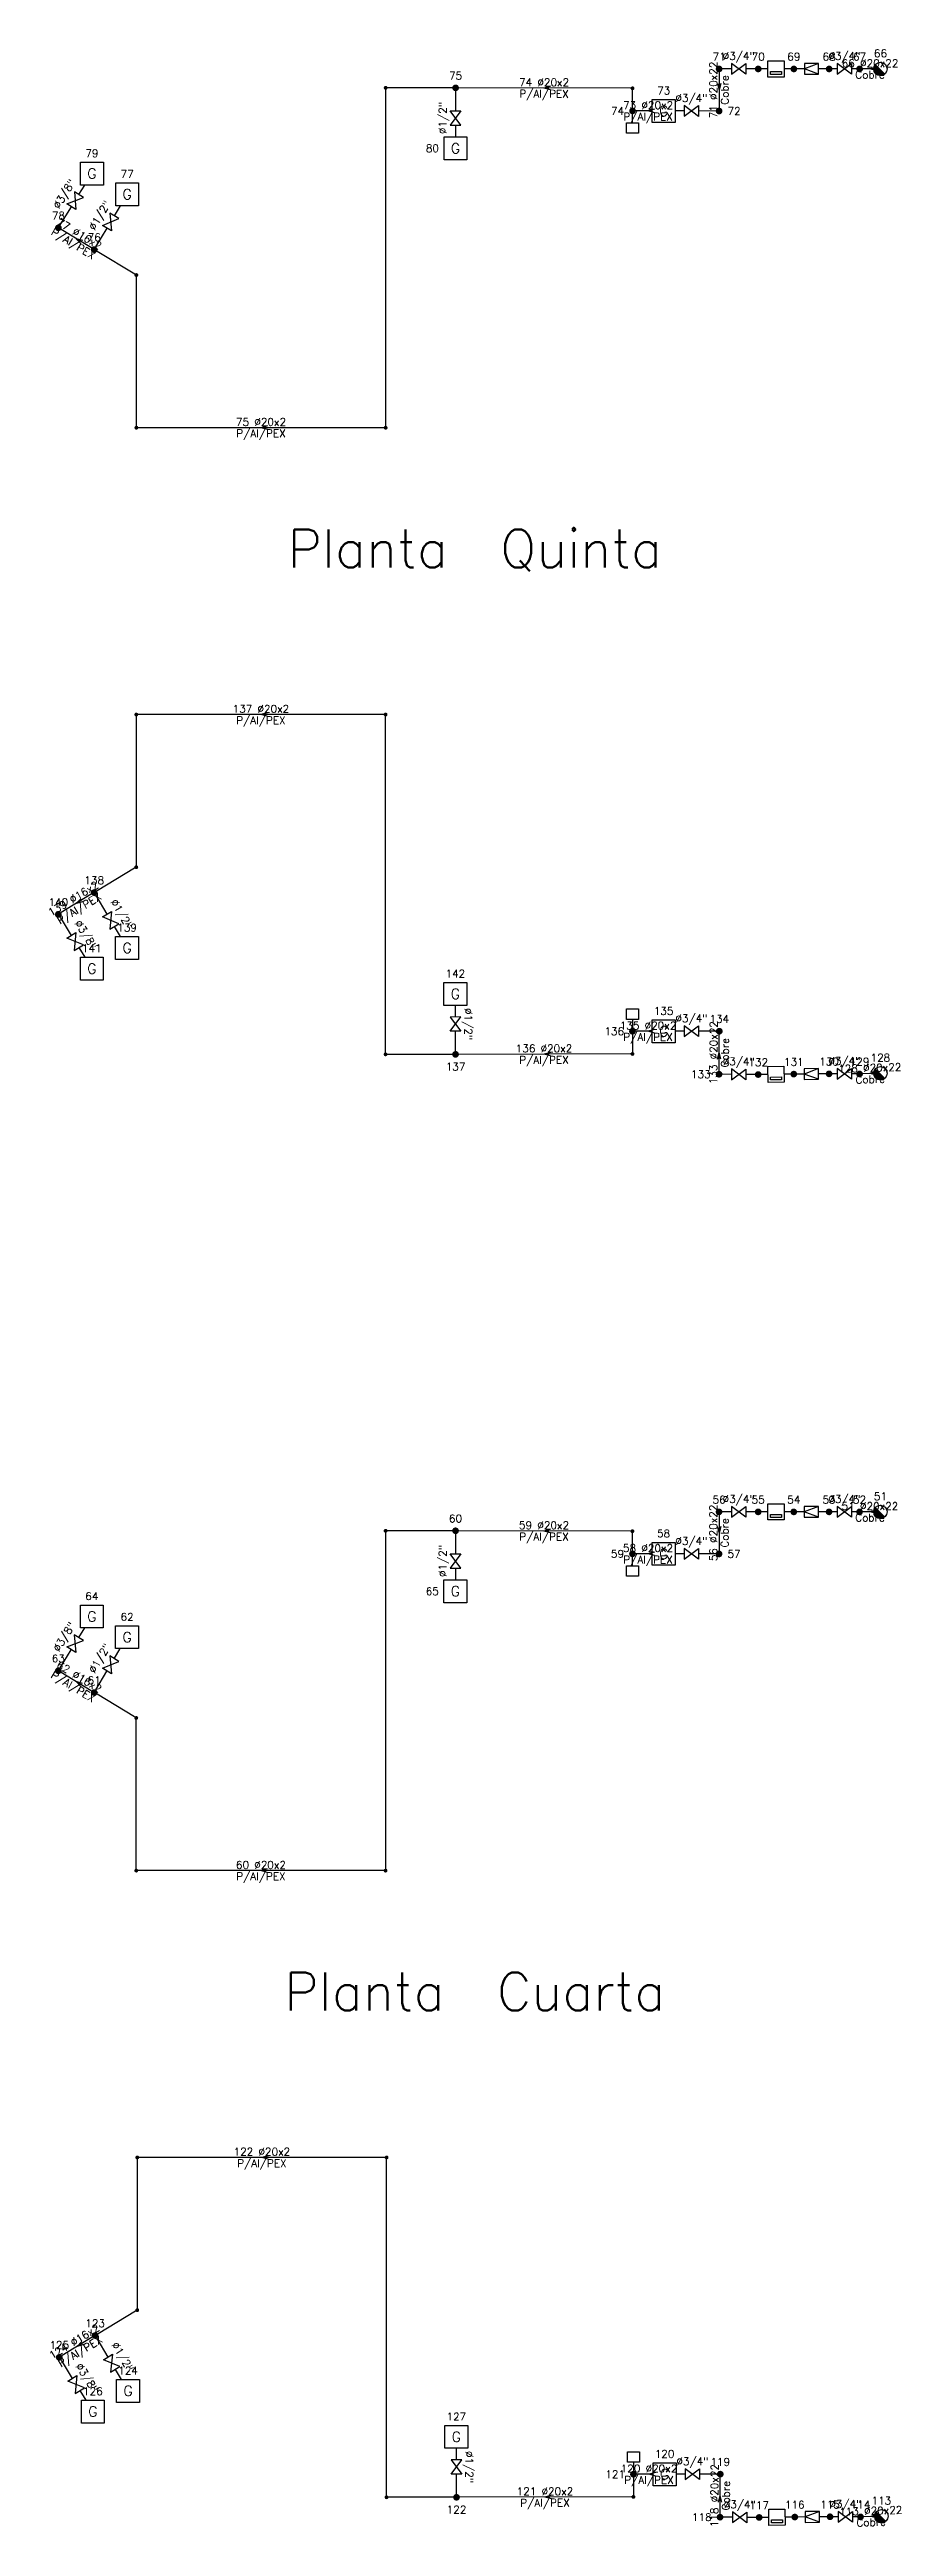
# Model space of a CAD drawing. Extents: x 13.1 to 35, y -9.6 to 85.5.
# Drawn here: x 19.77 to 26.46, y 42.29 to 61.76 of the extents above; entities that cross this region are included whole.
import ezdxf
from ezdxf.enums import TextEntityAlignment as Align

# ---------------------------------------------------------------- set-up
doc = ezdxf.new("R2010")
doc.units = 0
doc.header["$LTSCALE"] = 0.5
doc.layers.get('0').update_dxf_attribs({"linetype": 'CONTINUOUS'})
for name, color, linetype in [('TEXTO_NUDOS', 7, 'CONTINUOUS'), ('TEXTO_RAMAS', 7, 'CONTINUOUS'), ('UNIFILAR', 7, 'CONTINUOUS')]:
    doc.layers.add(name, color=color, linetype=linetype)
doc.styles.add('ROMANS', font='Romans', dxfattribs={"height": 2.5})

msp = doc.modelspace()

# ---------------------------------------------------------------- texts
at = {"color": 7, "linetype": 'CONTINUOUS', "style": 'ROMANS'}
for s, p in [('Planta  Quinta', (23.111181, 57.683405)), ('Planta  Cuarta', (23.111181, 46.340753))]:
    msp.add_text(s, height=0.3, dxfattribs=at).set_placement(p, align=Align.CENTER)
at = {"layer": 'TEXTO_NUDOS', "color": 30, "linetype": 'CONTINUOUS', "style": 'ROMANS'}
for s, p in [('71', (25.031247, 61.669655)), ('70', (25.338794, 61.669655)), ('69', (25.618763, 61.669655)), ('68', (25.896206, 61.669655)), ('67', (26.135779, 61.669655)), ('66', (26.299771, 61.695905)), ('75', (22.959771, 61.520926)), ('73', (24.595532, 61.403405)), ('79', (20.100616, 60.91085)), ('77', (20.377571, 60.74831)), ('78', (19.83679, 60.420651)), ('76', (20.11881, 60.249289)), ('138', (20.118236, 55.195021)), ('140', (19.836217, 55.023659)), ('141', (20.100042, 54.66096)), ('139', (20.376998, 54.8235)), ('142', (22.957823, 54.462268)), ('135', (24.594959, 54.168405)), ('134', (25.032873, 54.105333)), ('132', (25.338396, 53.764724)), ('131', (25.618269, 53.76802)), ('130', (25.895674, 53.7702)), ('129', (26.13529, 53.76941)), ('128', (26.299198, 53.800905)), ('60', (22.959198, 50.178274)), ('56', (25.030714, 50.327003)), ('55', (25.338308, 50.327003)), ('54', (25.618216, 50.327003)), ('53', (25.895615, 50.327003)), ('52', (26.135206, 50.327003)), ('51', (26.299198, 50.353253)), ('58', (24.594959, 50.060753)), ('64', (20.100042, 49.568198)), ('62', (20.376998, 49.405658)), ('63', (19.836217, 49.077999)), ('61', (20.118236, 48.906637)), ('123', (20.125915, 43.852369)), ('125', (19.843895, 43.681007)), ('124', (20.384676, 43.480848)), ('126', (20.10772, 43.318308)), ('127', (22.965501, 43.119616)), ('120', (24.602637, 42.825753)), ('119', (25.040551, 42.762681)), ('117', (25.346075, 42.422072)), ('116', (25.625948, 42.425368)), ('115', (25.903352, 42.427548)), ('114', (26.142968, 42.426758)), ('113', (26.306876, 42.458253))]:
    msp.add_text(s, height=0.06, dxfattribs=at).set_placement(p, align=Align.CENTER)
for s, p in [('74', (24.284331, 61.273405)), ('80', (22.828396, 60.979541)), ('136', (24.283757, 54.038405)), ('133', (24.964518, 53.700798)), ('59', (24.283757, 49.930753)), ('65', (22.827823, 49.636889)), ('121', (24.291435, 42.695753)), ('118', (24.972196, 42.358146))]:
    msp.add_text(s, height=0.06, dxfattribs=at).set_placement(p, align=Align.MIDDLE_RIGHT)
for s, p in [('72', (25.097497, 61.272719)), ('57', (25.096964, 49.930068))]:
    msp.add_text(s, height=0.06, dxfattribs=at).set_placement(p, align=Align.MIDDLE_LEFT)
for s, p in [('137', (22.959198, 53.790883)), ('122', (22.966876, 42.448231))]:
    msp.add_text(s, height=0.06, dxfattribs=at).set_placement(p, align=Align.TOP_CENTER)
at = {"layer": 'TEXTO_RAMAS', "color": 30, "linetype": 'CONTINUOUS', "style": 'ROMANS'}
for s, p in [('Ø3/4"', (25.185021, 61.674655)), ('Ø3/4"', (26.015993, 61.674655)), ('66 Ø20x22', (26.217775, 61.618405)), ('73 Ø20x2', (24.473031, 61.288405)), ('75 Ø20x2', (21.429771, 58.798405)), ('137 Ø20x2', (21.429198, 56.543405)), ('135 Ø20x2', (24.472458, 54.053405)), ('Ø3/4"', (25.184511, 50.332003)), ('Ø3/4"', (26.01541, 50.332003)), ('51 Ø20x22', (26.217202, 50.275753)), ('58 Ø20x2', (24.472458, 49.945753)), ('60 Ø20x2', (21.429198, 47.455753)), ('122 Ø20x2', (21.436876, 45.200753)), ('120 Ø20x2', (24.480136, 42.710753))]:
    msp.add_text(s, height=0.06, dxfattribs=at).set_placement(p, align=Align.CENTER)
for s, rotation, p in [('74 Ø20x2', 359.862541, (23.655195, 61.468008)), ('71 Ø20x22', 90, (25.016247, 61.438062)), ('Ø1/2"', 89.834212, (22.887834, 61.217315)), ('Ø3/4"', 359.909882, (24.813502, 61.344312)), ('Ø3/8"', 58.256744, (19.908111, 60.605111)), ('Ø1/2"', 59.269241, (20.186946, 60.437083)), ('77 Ø16x2', 328.716093, (19.985589, 60.281539)), ('139 Ø16x2', 31.283907, (19.969437, 55.055909)), ('Ø1/2"', 300.730759, (20.308862, 54.947544)), ('Ø3/8"', 301.743256, (20.028721, 54.78167)), ('Ø1/2"', 270.165788, (23.02976, 54.094907)), ('Ø3/4"', 0.088708, (24.813806, 54.109994)), ('136 Ø20x2', 0.137459, (23.65455, 53.873801)), ('133 Ø20x22', 89.643509, (25.016821, 53.870033)), ('Ø3/4"', 359.567205, (25.18512, 53.770884)), ('Ø3/4"', 359.811089, (26.015717, 53.774804)), ('128 Ø20x22', 1.832804, (26.216764, 53.720775)), ('56 Ø20x22', 90, (25.015714, 50.09541)), ('59 Ø20x2', 359.862541, (23.654622, 50.125356)), ('Ø3/4"', 359.909977, (24.812949, 50.00166)), ('Ø1/2"', 89.834212, (22.887261, 49.874663)), ('Ø3/8"', 58.256744, (19.907537, 49.262459)), ('62 Ø16x2', 328.716093, (19.985016, 48.938887)), ('Ø1/2"', 59.269241, (20.186372, 49.094431)), ('124 Ø16x2', 31.283907, (19.977116, 43.713257)), ('Ø1/2"', 300.730759, (20.31654, 43.604892)), ('Ø3/8"', 301.743256, (20.0364, 43.439018)), ('Ø1/2"', 270.165788, (23.037438, 42.752255)), ('Ø3/4"', 0.088708, (24.821484, 42.767342)), ('118 Ø20x22', 89.643509, (25.024499, 42.527382)), ('121 Ø20x2', 0.137459, (23.662228, 42.53115)), ('Ø3/4"', 359.567205, (25.192799, 42.428232)), ('Ø3/4"', 359.811089, (26.023395, 42.432152)), ('113 Ø20x22', 1.832804, (26.224442, 42.378123))]:
    msp.add_text(s, height=0.06, rotation=rotation, dxfattribs=at).set_placement(p, align=Align.CENTER)
for s, rotation, p in [('Cobre', 90, (25.046247, 61.438062)), ('P/Al/PEX', 359.862541, (23.655123, 61.438008)), ('P/Al/PEX', 328.716093, (19.970011, 60.255901)), ('P/Al/PEX', 31.283907, (19.985016, 55.030271)), ('Cobre', 89.643509, (25.04682, 53.869847)), ('P/Al/PEX', 0.137459, (23.654622, 53.843802)), ('Cobre', 1.832804, (26.217723, 53.69079)), ('P/Al/PEX', 359.862541, (23.65455, 50.095356)), ('Cobre', 90, (25.045714, 50.09541)), ('P/Al/PEX', 328.716093, (19.969437, 48.913249)), ('P/Al/PEX', 31.283907, (19.992694, 43.687619)), ('P/Al/PEX', 0.137459, (23.6623, 42.50115)), ('Cobre', 89.643509, (25.054498, 42.527195)), ('Cobre', 1.832804, (26.225402, 42.348138))]:
    msp.add_text(s, height=0.06, rotation=rotation, dxfattribs=at).set_placement(p, align=Align.TOP_CENTER)
for s, p in [('Cobre', (26.217775, 61.588405)), ('P/Al/PEX', (24.473031, 61.258405)), ('P/Al/PEX', (21.429771, 58.768405)), ('P/Al/PEX', (21.429198, 56.513405)), ('P/Al/PEX', (24.472458, 54.023405)), ('Cobre', (26.217202, 50.245753)), ('P/Al/PEX', (24.472458, 49.915753)), ('P/Al/PEX', (21.429198, 47.425753)), ('P/Al/PEX', (21.436876, 45.170753)), ('P/Al/PEX', (24.480136, 42.680753))]:
    msp.add_text(s, height=0.06, dxfattribs=at).set_placement(p, align=Align.TOP_CENTER)

# ---------------------------------------------------------------- blocks, each defined once
blk = doc.blocks.new('CONEXION_PLANTAS_GAS')
at = {"color": 0, "linetype": 'CONTINUOUS'}
blk.add_circle((-0.004736, -0.005671), 1.5, dxfattribs=at)
for points in [[(-1.499779, 0.11617), (-1.504474, -0.033694), (0.363297, -1.459821), (0.216286, -1.489298)], [(-1.480147, 0.264817), (-1.499779, 0.11617), (0.506632, -1.415814), (0.363297, -1.459821)], [(-1.445772, 0.410761), (-1.480147, 0.264817), (0.644856, -1.357718), (0.506632, -1.415814)], [(-1.396999, 0.552544), (-1.445772, 0.410761), (0.77659, -1.286112), (0.644856, -1.357718)], [(-1.334315, 0.688749), (-1.396999, 0.552544), (0.900518, -1.201713), (0.77659, -1.286112)], [(-1.258346, 0.818016), (-1.334315, 0.688749), (1.0154, -1.105363), (0.900518, -1.201713)], [(-1.169852, 0.939054), (-1.258346, 0.818016), (1.047775, -1.074419), (1.0154, -1.105363)], [(-1.069716, 1.050651), (-1.169852, 0.939054), (-0.004736, -0.005671), (1.047775, -1.074419)], [(-1.504474, -0.033694), (-1.494184, -0.183278), (0.216286, -1.489298), (0.067066, -1.503952)], [(-1.494184, -0.183278), (-1.469012, -0.331087), (0.067066, -1.503952), (-0.082871, -1.503635)], [(-1.469012, -0.331087), (-1.429209, -0.475645), (-0.082871, -1.503635), (-0.232027, -1.488351)], [(-1.429209, -0.475645), (-1.375174, -0.615507), (-0.232027, -1.488351), (-0.378913, -1.458252)], [(-1.375174, -0.615507), (-1.307445, -0.749276), (-0.378913, -1.458252), (-0.52206, -1.41364)], [(-1.307445, -0.749276), (-1.226701, -0.875615), (-0.52206, -1.41364), (-0.660037, -1.35496)], [(-1.226701, -0.875615), (-1.133746, -0.993262), (-0.660037, -1.35496), (-0.791468, -1.282798)], [(-1.133746, -0.993262), (-1.029511, -1.101041), (-0.791468, -1.282798), (-0.915037, -1.197876)]]:
    blk.add_solid(points, dxfattribs=at)
blk = doc.blocks.new('NUDO_DERIVACION_GAS')
at = {"color": 0, "linetype": 'CONTINUOUS'}
for points in [[(-0.742494, 0.10584), (-0.749351, 0.031185), (-0.748721, -0.043781), (-0.749351, 0.031185)], [(-0.728219, 0.179437), (-0.742494, 0.10584), (-0.74061, -0.118309), (-0.748721, -0.043781)], [(-0.706667, 0.251241), (-0.728219, 0.179437), (-0.725099, -0.191656), (-0.74061, -0.118309)], [(-0.678054, 0.320535), (-0.706667, 0.251241), (-0.702343, -0.263087), (-0.725099, -0.191656)], [(-0.642667, 0.386626), (-0.678054, 0.320535), (-0.672569, -0.33189), (-0.702343, -0.263087)], [(-0.600858, 0.448854), (-0.642667, 0.386626), (-0.636075, -0.397377), (-0.672569, -0.33189)], [(-0.553045, 0.506597), (-0.600858, 0.448854), (-0.593226, -0.458893), (-0.636075, -0.397377)], [(-0.499707, 0.559279), (-0.553045, 0.506597), (-0.544449, -0.515825), (-0.593226, -0.458893)], [(-0.441376, 0.606372), (-0.499707, 0.559279), (-0.490233, -0.567602), (-0.544449, -0.515825)], [(-0.378635, 0.647407), (-0.441376, 0.606372), (-0.431118, -0.613708), (-0.490233, -0.567602)], [(-0.31211, 0.681973), (-0.378635, 0.647407), (-0.367696, -0.653682), (-0.431118, -0.613708)], [(-0.242467, 0.709725), (-0.31211, 0.681973), (-0.300599, -0.687124), (-0.367696, -0.653682)], [(-0.170402, 0.730386), (-0.242467, 0.709725), (-0.2305, -0.713702), (-0.300599, -0.687124)], [(-0.096633, 0.743749), (-0.170402, 0.730386), (-0.158097, -0.733148), (-0.2305, -0.713702)], [(-0.0219, 0.74968), (-0.096633, 0.743749), (-0.084114, -0.745268), (-0.158097, -0.733148)], [(0.053053, 0.748121), (-0.0219, 0.74968), (-0.009291, -0.749942), (-0.084114, -0.745268)], [(0.127475, 0.739087), (0.053053, 0.748121), (0.065624, -0.747123), (-0.009291, -0.749942)], [(0.200624, 0.722669), (0.127475, 0.739087), (0.139884, -0.736839), (0.065624, -0.747123)], [(0.271768, 0.699029), (0.200624, 0.722669), (0.212747, -0.719193), (0.139884, -0.736839)], [(0.340197, 0.668406), (0.271768, 0.699029), (0.283483, -0.694361), (0.212747, -0.719193)], [(0.405227, 0.631103), (0.340197, 0.668406), (0.351388, -0.662591), (0.283483, -0.694361)], [(0.466207, 0.587495), (0.405227, 0.631103), (0.415781, -0.624201), (0.351388, -0.662591)], [(0.52253, 0.538017), (0.466207, 0.587495), (0.47602, -0.579573), (0.415781, -0.624201)], [(0.573632, 0.483163), (0.52253, 0.538017), (0.531502, -0.529155), (0.47602, -0.579573)], [(0.619002, 0.423482), (0.573632, 0.483163), (0.581674, -0.47345), (0.531502, -0.529155)], [(0.658187, 0.359569), (0.619002, 0.423482), (0.626035, -0.413014), (0.581674, -0.47345)], [(0.690796, 0.292064), (0.658187, 0.359569), (0.66414, -0.348452), (0.626035, -0.413014)], [(0.716502, 0.22164), (0.690796, 0.292064), (0.695609, -0.280407), (0.66414, -0.348452)], [(0.73505, 0.149002), (0.716502, 0.22164), (0.720128, -0.209562), (0.695609, -0.280407)], [(0.746253, 0.074875), (0.73505, 0.149002), (0.737451, -0.136622), (0.720128, -0.209562)], [(0.75, 0), (0.746253, 0.074875), (0.747407, -0.062317), (0.737451, -0.136622)]]:
    blk.add_solid(points, dxfattribs=at)
blk = doc.blocks.new('APARATO_GAS')
at = {"color": 0, "linetype": 'CONTINUOUS'}
for p, q in [((-1.125, 1.125), (1.125, 1.125)), ((-1.125, -1.125), (-1.125, 1.125)), ((1.125, 1.125), (1.125, -1.125)), ((1.125, -1.125), (-1.125, -1.125))]:
    blk.add_line(p, q, dxfattribs=at)
at = {"color": 0, "linetype": 'CONTINUOUS', "style": 'ROMANS'}
blk.add_text('G', height=1, dxfattribs=at).set_placement((0, -0.5), align=Align.CENTER)
blk = doc.blocks.new('NUDO_PASO_GAS')
at = {"color": 0, "linetype": 'CONTINUOUS'}
for points in [[(-0.742494, 0.10584), (-0.749351, 0.031185), (-0.748721, -0.043781), (-0.749351, 0.031185)], [(-0.728219, 0.179437), (-0.742494, 0.10584), (-0.74061, -0.118309), (-0.748721, -0.043781)], [(-0.706667, 0.251241), (-0.728219, 0.179437), (-0.725099, -0.191656), (-0.74061, -0.118309)], [(-0.678054, 0.320535), (-0.706667, 0.251241), (-0.702343, -0.263087), (-0.725099, -0.191656)], [(-0.642667, 0.386626), (-0.678054, 0.320535), (-0.672569, -0.33189), (-0.702343, -0.263087)], [(-0.600858, 0.448854), (-0.642667, 0.386626), (-0.636075, -0.397377), (-0.672569, -0.33189)], [(-0.553045, 0.506597), (-0.600858, 0.448854), (-0.593226, -0.458893), (-0.636075, -0.397377)], [(-0.499707, 0.559279), (-0.553045, 0.506597), (-0.544449, -0.515825), (-0.593226, -0.458893)], [(-0.441376, 0.606372), (-0.499707, 0.559279), (-0.490233, -0.567602), (-0.544449, -0.515825)], [(-0.378635, 0.647407), (-0.441376, 0.606372), (-0.431118, -0.613708), (-0.490233, -0.567602)], [(-0.31211, 0.681973), (-0.378635, 0.647407), (-0.367696, -0.653682), (-0.431118, -0.613708)], [(-0.242467, 0.709725), (-0.31211, 0.681973), (-0.300599, -0.687124), (-0.367696, -0.653682)], [(-0.170402, 0.730386), (-0.242467, 0.709725), (-0.2305, -0.713702), (-0.300599, -0.687124)], [(-0.096633, 0.743749), (-0.170402, 0.730386), (-0.158097, -0.733148), (-0.2305, -0.713702)], [(-0.0219, 0.74968), (-0.096633, 0.743749), (-0.084114, -0.745268), (-0.158097, -0.733148)], [(0.053053, 0.748121), (-0.0219, 0.74968), (-0.009291, -0.749942), (-0.084114, -0.745268)], [(0.127475, 0.739087), (0.053053, 0.748121), (0.065624, -0.747123), (-0.009291, -0.749942)], [(0.200624, 0.722669), (0.127475, 0.739087), (0.139884, -0.736839), (0.065624, -0.747123)], [(0.271768, 0.699029), (0.200624, 0.722669), (0.212747, -0.719193), (0.139884, -0.736839)], [(0.340197, 0.668406), (0.271768, 0.699029), (0.283483, -0.694361), (0.212747, -0.719193)], [(0.405227, 0.631103), (0.340197, 0.668406), (0.351388, -0.662591), (0.283483, -0.694361)], [(0.466207, 0.587495), (0.405227, 0.631103), (0.415781, -0.624201), (0.351388, -0.662591)], [(0.52253, 0.538017), (0.466207, 0.587495), (0.47602, -0.579573), (0.415781, -0.624201)], [(0.573632, 0.483163), (0.52253, 0.538017), (0.531502, -0.529155), (0.47602, -0.579573)], [(0.619002, 0.423482), (0.573632, 0.483163), (0.581674, -0.47345), (0.531502, -0.529155)], [(0.658187, 0.359569), (0.619002, 0.423482), (0.626035, -0.413014), (0.581674, -0.47345)], [(0.690796, 0.292064), (0.658187, 0.359569), (0.66414, -0.348452), (0.626035, -0.413014)], [(0.716502, 0.22164), (0.690796, 0.292064), (0.695609, -0.280407), (0.66414, -0.348452)], [(0.73505, 0.149002), (0.716502, 0.22164), (0.720128, -0.209562), (0.695609, -0.280407)], [(0.746253, 0.074875), (0.73505, 0.149002), (0.737451, -0.136622), (0.720128, -0.209562)], [(0.75, 0), (0.746253, 0.074875), (0.747407, -0.062317), (0.737451, -0.136622)]]:
    blk.add_solid(points, dxfattribs=at)
blk = doc.blocks.new('TOMA_PRESION_GAS')
at = {"color": 0, "linetype": 'CONTINUOUS'}
for p, q in [((-0.046683, 0.093739), (-0.046683, 0.17616)), ((-0.046683, 0.17616), (0.046683, 0.17616)), ((0.046683, 0.093739), (-0.046683, 0.093739)), ((0, 0.093739), (0, 0.0262)), ((0.046683, 0.17616), (0.046683, 0.093739))]:
    blk.add_line(p, q, dxfattribs=at)
for points in [[(-0.025977, 0.003703), (-0.026217, 0.001091), (-0.026195, -0.001532), (-0.026217, 0.001091)], [(-0.025477, 0.006278), (-0.025977, 0.003703), (-0.025911, -0.004139), (-0.026195, -0.001532)], [(-0.024723, 0.00879), (-0.025477, 0.006278), (-0.025368, -0.006705), (-0.025911, -0.004139)], [(-0.023722, 0.011214), (-0.024723, 0.00879), (-0.024572, -0.009204), (-0.025368, -0.006705)], [(-0.022484, 0.013526), (-0.023722, 0.011214), (-0.02353, -0.011611), (-0.024572, -0.009204)], [(-0.021021, 0.015704), (-0.022484, 0.013526), (-0.022254, -0.013903), (-0.02353, -0.011611)], [(-0.019349, 0.017724), (-0.021021, 0.015704), (-0.020754, -0.016055), (-0.022254, -0.013903)], [(-0.017483, 0.019567), (-0.019349, 0.017724), (-0.019048, -0.018047), (-0.020754, -0.016055)], [(-0.015442, 0.021214), (-0.017483, 0.019567), (-0.017151, -0.019858), (-0.019048, -0.018047)], [(-0.013247, 0.02265), (-0.015442, 0.021214), (-0.015083, -0.021471), (-0.017151, -0.019858)], [(-0.010919, 0.023859), (-0.013247, 0.02265), (-0.012864, -0.02287), (-0.015083, -0.021471)], [(-0.008483, 0.02483), (-0.010919, 0.023859), (-0.010517, -0.02404), (-0.012864, -0.02287)], [(-0.005962, 0.025553), (-0.008483, 0.02483), (-0.008064, -0.024969), (-0.010517, -0.02404)], [(-0.003381, 0.026021), (-0.005962, 0.025553), (-0.005531, -0.02565), (-0.008064, -0.024969)], [(-0.000766, 0.026228), (-0.003381, 0.026021), (-0.002943, -0.026074), (-0.005531, -0.02565)], [(0.001856, 0.026174), (-0.000766, 0.026228), (-0.000325, -0.026237), (-0.002943, -0.026074)], [(0.00446, 0.025858), (0.001856, 0.026174), (0.002296, -0.026139), (-0.000325, -0.026237)], [(0.007019, 0.025283), (0.00446, 0.025858), (0.004894, -0.025779), (0.002296, -0.026139)], [(0.009508, 0.024456), (0.007019, 0.025283), (0.007443, -0.025162), (0.004894, -0.025779)], [(0.011902, 0.023385), (0.009508, 0.024456), (0.009918, -0.024293), (0.007443, -0.025162)], [(0.014177, 0.02208), (0.011902, 0.023385), (0.012294, -0.023181), (0.009918, -0.024293)], [(0.016311, 0.020554), (0.014177, 0.02208), (0.014546, -0.021838), (0.012294, -0.023181)], [(0.018281, 0.018823), (0.016311, 0.020554), (0.016654, -0.020277), (0.014546, -0.021838)], [(0.020069, 0.016904), (0.018281, 0.018823), (0.018595, -0.018513), (0.016654, -0.020277)], [(0.021656, 0.014816), (0.020069, 0.016904), (0.02035, -0.016564), (0.018595, -0.018513)], [(0.023027, 0.01258), (0.021656, 0.014816), (0.021902, -0.01445), (0.02035, -0.016564)], [(0.024168, 0.010218), (0.023027, 0.01258), (0.023235, -0.012191), (0.021902, -0.01445)], [(0.025067, 0.007754), (0.024168, 0.010218), (0.024336, -0.00981), (0.023235, -0.012191)], [(0.025716, 0.005213), (0.025067, 0.007754), (0.025194, -0.007332), (0.024336, -0.00981)], [(0.026108, 0.00262), (0.025716, 0.005213), (0.0258, -0.00478), (0.025194, -0.007332)], [(0.026239, 0), (0.026108, 0.00262), (0.026149, -0.00218), (0.0258, -0.00478)]]:
    blk.add_solid(points, dxfattribs=at)
blk = doc.blocks.new('LLAVE_PASO_GAS')
at = {"color": 0, "linetype": 'CONTINUOUS'}
for p, q in [((-1.5, 1.125), (1.5, -1.125)), ((1.5, 1.125), (-1.5, -1.125)), ((-1.5, -1.125), (-1.5, 1.125)), ((1.5, -1.125), (1.5, 1.125))]:
    blk.add_line(p, q, dxfattribs=at)
blk = doc.blocks.new('VALVULA_REG_PRESION_GAS')
at = {"color": 0, "linetype": 'CONTINUOUS'}
for p, q in [((-1.50002, 1.125), (1.49998, 0)), ((1.49998, 1.125), (-1.50002, 1.125)), ((-1.50002, 1.125), (-1.50002, -1.125)), ((-1.50002, -1.125), (1.49998, 0)), ((1.49998, -1.125), (1.49998, 1.125)), ((-1.50002, -1.125), (1.49998, -1.125))]:
    blk.add_line(p, q, dxfattribs=at)
blk = doc.blocks.new('CONTADOR_GAS')
at = {"color": 0, "linetype": 'CONTINUOUS'}
for p, q in [((-1.125, 1.125), (1.125, 1.125)), ((-1.125, -1.125), (-1.125, 1.125)), ((-0.775, 0.775), (0.775, 0.775)), ((-0.775, 0.367113), (-0.775, 0.775)), ((0.775, 0.367113), (-0.775, 0.367113)), ((0.775, 0.775), (0.775, 0.367113)), ((1.125, 1.125), (1.125, -1.125)), ((1.125, -1.125), (-1.125, -1.125))]:
    blk.add_line(p, q, dxfattribs=at)

# ---------------------------------------------------------------- linework, layer by layer
at = {"layer": 'UNIFILAR', "color": 30, "linetype": 'CONTINUOUS'}
for p, q in [((25.031247, 61.577155), (25.031247, 61.298969)), ((25.128771, 61.603405), (25.057497, 61.603405)), ((25.312544, 61.603405), (25.241271, 61.603405)), ((25.415216, 61.603405), (25.365044, 61.603405)), ((25.592513, 61.603405), (25.542341, 61.603405)), ((25.701235, 61.603405), (25.645013, 61.603405)), ((25.869956, 61.603405), (25.813735, 61.603405)), ((25.959743, 61.603405), (25.922456, 61.603405)), ((26.109529, 61.603405), (26.072243, 61.603405)), ((26.247271, 61.603405), (26.162029, 61.603405)), ((26.267775, 61.617405), (26.217775, 61.603405)), ((26.267775, 61.589405), (26.217775, 61.603405)), ((22.409771, 61.439523), (22.409771, 58.798405)), ((22.933521, 61.454669), (22.424771, 61.454527)), ((22.959695, 61.428426), (22.959246, 61.273358)), ((24.335547, 61.451376), (22.986021, 61.454613)), ((23.705193, 61.466888), (23.655159, 61.453008)), ((23.705125, 61.438888), (23.655159, 61.453008)), ((24.350533, 61.299605), (24.350546, 61.43634)), ((25.017247, 61.488062), (25.031247, 61.438062)), ((25.045247, 61.488062), (25.031247, 61.438062)), ((22.958921, 61.160859), (22.958657, 61.069541)), ((24.505532, 61.273405), (24.376731, 61.273405)), ((24.523031, 61.287405), (24.473031, 61.273405)), ((24.523031, 61.259405), (24.473031, 61.273405)), ((24.75714, 61.273151), (24.685532, 61.273263)), ((25.004998, 61.272761), (24.86964, 61.272974)), ((19.998297, 60.615461), (20.044937, 60.69085)), ((19.850601, 60.376724), (19.939109, 60.519789)), ((20.276934, 60.449025), (20.324068, 60.52831)), ((20.096376, 60.19667), (19.859224, 60.34077)), ((20.01326, 60.230791), (19.9778, 60.26872)), ((20.0278, 60.25472), (19.9778, 60.26872)), ((20.132224, 60.205603), (20.219446, 60.352323)), ((20.436927, 59.991152), (20.141287, 60.16948)), ((20.449771, 58.798405), (20.449771, 59.968405)), ((22.394771, 58.783405), (20.464771, 58.783405)), ((21.479771, 58.797405), (21.429771, 58.783405)), ((21.479771, 58.769405), (21.429771, 58.783405)), ((20.449198, 56.513405), (20.449198, 55.343405)), ((22.394198, 56.528405), (20.464198, 56.528405)), ((21.479198, 56.542405), (21.429198, 56.528405)), ((21.479198, 56.514405), (21.429198, 56.528405)), ((22.409198, 53.872287), (22.409198, 56.513405)), ((20.436353, 55.320657), (20.140714, 55.142329)), ((20.095803, 55.11514), (19.85865, 54.97104)), ((20.13165, 55.106207), (20.218873, 54.959486)), ((19.850027, 54.935085), (19.938536, 54.79202)), ((20.012687, 55.081018), (19.977227, 55.04309)), ((20.027227, 55.057089), (19.977227, 55.04309)), ((20.276361, 54.862784), (20.323494, 54.7835)), ((19.997723, 54.696348), (20.044363, 54.62096)), ((22.958348, 54.15095), (22.958083, 54.242268)), ((22.959122, 53.883383), (22.958673, 54.038451)), ((24.34996, 54.012205), (24.349972, 53.87547)), ((24.504959, 54.038405), (24.376157, 54.038405)), ((24.522458, 54.052405), (24.472458, 54.038405)), ((24.522458, 54.024405), (24.472458, 54.038405)), ((24.757666, 54.038657), (24.684959, 54.038544)), ((25.006623, 54.039042), (24.870166, 54.038831)), ((25.030931, 53.727047), (25.03271, 54.012833)), ((22.932948, 53.85714), (22.424198, 53.857282)), ((24.334974, 53.860434), (22.985448, 53.857196)), ((23.704552, 53.872921), (23.654586, 53.858801)), ((23.704619, 53.844921), (23.654586, 53.858801)), ((25.01751, 53.820028), (25.031821, 53.86994)), ((25.045509, 53.819854), (25.031821, 53.86994)), ((25.128334, 53.700061), (25.057017, 53.700599)), ((25.312147, 53.698672), (25.240831, 53.699211)), ((25.414775, 53.699373), (25.364645, 53.698783)), ((25.592021, 53.701461), (25.541891, 53.700871)), ((25.700723, 53.702418), (25.644519, 53.701976)), ((25.869425, 53.703744), (25.81322, 53.703302)), ((25.959232, 53.70374), (25.921924, 53.703863)), ((26.10904, 53.703246), (26.071731, 53.703369)), ((26.246725, 53.706726), (26.161526, 53.703999)), ((26.26677, 53.721374), (26.217244, 53.705782)), ((26.267666, 53.693389), (26.217244, 53.705782)), ((25.030714, 50.234503), (25.030714, 49.956318)), ((25.128261, 50.260753), (25.056964, 50.260753)), ((25.312058, 50.260753), (25.240761, 50.260753)), ((25.4147, 50.260753), (25.364558, 50.260753)), ((25.591966, 50.260753), (25.541825, 50.260753)), ((25.700666, 50.260753), (25.644466, 50.260753)), ((25.869365, 50.260753), (25.813166, 50.260753)), ((25.95916, 50.260753), (25.921865, 50.260753)), ((26.108956, 50.260753), (26.07166, 50.260753)), ((26.246698, 50.260753), (26.161456, 50.260753)), ((26.267202, 50.274753), (26.217202, 50.260753)), ((26.267202, 50.246753), (26.217202, 50.260753)), ((22.409198, 50.096871), (22.409198, 47.455753)), ((22.932948, 50.112017), (22.424198, 50.111875)), ((22.959122, 50.085774), (22.958673, 49.930707)), ((24.334974, 50.108724), (22.985448, 50.111961)), ((23.704619, 50.124236), (23.654586, 50.110356)), ((23.704552, 50.096236), (23.654586, 50.110356)), ((24.34996, 49.956953), (24.349972, 50.093688)), ((25.016714, 50.14541), (25.030714, 50.09541)), ((25.044714, 50.14541), (25.030714, 50.09541)), ((24.504959, 49.930753), (24.376157, 49.930753)), ((24.522458, 49.944753), (24.472458, 49.930753)), ((24.522458, 49.916753), (24.472458, 49.930753)), ((24.756587, 49.930499), (24.684959, 49.930611)), ((25.004464, 49.930109), (24.869087, 49.930322)), ((22.958348, 49.818207), (22.958083, 49.726889)), ((19.997723, 49.272809), (20.044363, 49.348198)), ((19.850027, 49.034072), (19.938536, 49.177138)), ((20.276361, 49.106374), (20.323494, 49.185658)), ((20.095803, 48.854018), (19.85865, 48.998118)), ((20.012687, 48.888139), (19.977227, 48.926068)), ((20.027227, 48.912068), (19.977227, 48.926068)), ((20.13165, 48.862951), (20.218873, 49.009671)), ((20.436353, 48.6485), (20.140714, 48.826828)), ((20.449198, 47.455753), (20.449198, 48.625753)), ((22.394198, 47.440753), (20.464198, 47.440753)), ((21.479198, 47.454753), (21.429198, 47.440753)), ((21.479198, 47.426753), (21.429198, 47.440753)), ((22.401876, 45.185753), (20.471876, 45.185753)), ((21.486876, 45.199753), (21.436876, 45.185753)), ((21.486876, 45.171753), (21.436876, 45.185753)), ((20.456876, 45.170753), (20.456876, 44.000753)), ((22.416876, 42.529635), (22.416876, 45.170753)), ((20.444032, 43.978005), (20.148392, 43.799677)), ((20.103481, 43.772488), (19.866328, 43.628388)), ((20.020365, 43.738366), (19.984905, 43.700438)), ((20.034905, 43.714437), (19.984905, 43.700438)), ((20.139328, 43.763555), (20.226551, 43.616835)), ((19.857706, 43.592433), (19.946214, 43.449368)), ((20.284039, 43.520132), (20.331172, 43.440848)), ((20.005402, 43.353696), (20.052041, 43.278308)), ((22.966026, 42.808299), (22.965761, 42.899616)), ((22.9668, 42.540731), (22.966351, 42.695799)), ((24.357638, 42.669553), (24.35765, 42.532818)), ((24.512637, 42.695753), (24.383835, 42.695753)), ((24.530136, 42.709753), (24.480136, 42.695753)), ((24.530136, 42.681753), (24.480136, 42.695753)), ((24.765344, 42.696005), (24.692637, 42.695892)), ((25.014301, 42.69639), (24.877844, 42.696179)), ((25.03861, 42.384395), (25.040388, 42.670181)), ((22.940626, 42.514489), (22.431876, 42.51463)), ((24.342652, 42.517782), (22.993126, 42.514544)), ((23.71223, 42.530269), (23.662264, 42.51615)), ((23.712297, 42.50227), (23.662264, 42.51615)), ((25.025188, 42.477376), (25.039499, 42.527288)), ((25.053187, 42.477202), (25.039499, 42.527288)), ((25.136012, 42.357409), (25.064696, 42.357947)), ((25.319825, 42.35602), (25.248509, 42.356559)), ((25.422453, 42.356722), (25.372323, 42.356131)), ((25.599699, 42.358809), (25.549569, 42.358219)), ((25.708402, 42.359766), (25.652197, 42.359324)), ((25.877103, 42.361092), (25.820898, 42.36065)), ((25.96691, 42.361088), (25.929602, 42.361211)), ((26.116718, 42.360594), (26.07941, 42.360717)), ((26.254403, 42.364074), (26.169204, 42.361347)), ((26.274449, 42.378722), (26.224922, 42.36313)), ((26.275344, 42.350737), (26.224922, 42.36313))]:
    msp.add_line(p, q, dxfattribs=at)

# ---------------------------------------------------------------- block references
for name, p, xscale, yscale in [('NUDO_DERIVACION_GAS', (25.031247, 61.603405), 0.035, 0.035), ('NUDO_DERIVACION_GAS', (25.338794, 61.603405), 0.035, 0.035), ('NUDO_DERIVACION_GAS', (25.618763, 61.603405), 0.035, 0.035), ('NUDO_DERIVACION_GAS', (25.896206, 61.603405), 0.035, 0.035), ('NUDO_DERIVACION_GAS', (26.135779, 61.603405), 0.035, 0.035), ('CONEXION_PLANTAS_GAS', (26.299771, 61.603405), 0.035, 0.035), ('NUDO_PASO_GAS', (22.409771, 61.454523), 0.02, 0.02), ('NUDO_DERIVACION_GAS', (22.959771, 61.454676), 0.035, 0.035), ('NUDO_PASO_GAS', (24.350547, 61.45134), 0.02, 0.02), ('APARATO_GAS', (24.595532, 61.273405), 0.08, 0.08), ('NUDO_DERIVACION_GAS', (25.031247, 61.272719), 0.035, 0.035), ('APARATO_GAS', (22.958396, 60.979541), 0.08, 0.08), ('APARATO_GAS', (20.100616, 60.78085), 0.08, 0.08), ('APARATO_GAS', (20.377571, 60.61831), 0.08, 0.08), ('NUDO_DERIVACION_GAS', (19.83679, 60.354401), 0.035, 0.035), ('NUDO_DERIVACION_GAS', (20.11881, 60.183039), 0.035, 0.035), ('NUDO_PASO_GAS', (20.449771, 59.983405), 0.02, 0.02), ('NUDO_PASO_GAS', (20.449771, 58.783405), 0.02, 0.02), ('NUDO_PASO_GAS', (22.409771, 58.783405), 0.02, 0.02), ('NUDO_PASO_GAS', (20.449198, 56.528405), 0.02, 0.02), ('NUDO_PASO_GAS', (22.409198, 56.528405), 0.02, 0.02), ('NUDO_PASO_GAS', (20.449198, 55.328405), 0.02, 0.02), ('NUDO_DERIVACION_GAS', (20.118236, 55.128771), 0.035, 0.035), ('NUDO_DERIVACION_GAS', (19.836217, 54.957409), 0.035, 0.035), ('APARATO_GAS', (20.376998, 54.6935), 0.08, 0.08), ('APARATO_GAS', (20.100042, 54.53096), 0.08, 0.08), ('APARATO_GAS', (22.957823, 54.332268), 0.08, 0.08), ('APARATO_GAS', (24.594959, 54.038405), 0.08, 0.08), ('NUDO_DERIVACION_GAS', (25.032873, 54.039083), 0.035, 0.035), ('NUDO_PASO_GAS', (22.409198, 53.857287), 0.02, 0.02), ('NUDO_DERIVACION_GAS', (22.959198, 53.857133), 0.035, 0.035), ('NUDO_PASO_GAS', (24.349974, 53.86047), 0.02, 0.02), ('CONEXION_PLANTAS_GAS', (26.299198, 53.708405), 0.035, 0.035), ('NUDO_DERIVACION_GAS', (25.030768, 53.700798), 0.035, 0.035), ('NUDO_DERIVACION_GAS', (25.338396, 53.698474), 0.035, 0.035), ('NUDO_DERIVACION_GAS', (25.618269, 53.70177), 0.035, 0.035), ('NUDO_DERIVACION_GAS', (25.895674, 53.70395), 0.035, 0.035), ('NUDO_DERIVACION_GAS', (26.13529, 53.70316), 0.035, 0.035), ('NUDO_DERIVACION_GAS', (25.030714, 50.260753), 0.035, 0.035), ('NUDO_DERIVACION_GAS', (25.338308, 50.260753), 0.035, 0.035), ('NUDO_DERIVACION_GAS', (25.618216, 50.260753), 0.035, 0.035), ('NUDO_DERIVACION_GAS', (25.895615, 50.260753), 0.035, 0.035), ('NUDO_DERIVACION_GAS', (26.135206, 50.260753), 0.035, 0.035), ('CONEXION_PLANTAS_GAS', (26.299198, 50.260753), 0.035, 0.035), ('NUDO_PASO_GAS', (22.409198, 50.111871), 0.02, 0.02), ('NUDO_DERIVACION_GAS', (22.959198, 50.112024), 0.035, 0.035), ('NUDO_PASO_GAS', (24.349974, 50.108688), 0.02, 0.02), ('APARATO_GAS', (24.594959, 49.930753), 0.08, 0.08), ('NUDO_DERIVACION_GAS', (25.030714, 49.930068), 0.035, 0.035), ('APARATO_GAS', (22.957823, 49.636889), 0.08, 0.08), ('APARATO_GAS', (20.100042, 49.438198), 0.08, 0.08), ('APARATO_GAS', (20.376998, 49.275658), 0.08, 0.08), ('NUDO_DERIVACION_GAS', (19.836217, 49.011749), 0.035, 0.035), ('NUDO_DERIVACION_GAS', (20.118236, 48.840387), 0.035, 0.035), ('NUDO_PASO_GAS', (20.449198, 48.640753), 0.02, 0.02), ('NUDO_PASO_GAS', (20.449198, 47.440753), 0.02, 0.02), ('NUDO_PASO_GAS', (22.409198, 47.440753), 0.02, 0.02), ('NUDO_PASO_GAS', (20.456876, 45.185753), 0.02, 0.02), ('NUDO_PASO_GAS', (22.416876, 45.185753), 0.02, 0.02), ('NUDO_DERIVACION_GAS', (20.125915, 43.786119), 0.035, 0.035), ('NUDO_PASO_GAS', (20.456876, 43.985753), 0.02, 0.02), ('NUDO_DERIVACION_GAS', (19.843895, 43.614757), 0.035, 0.035), ('APARATO_GAS', (20.384676, 43.350848), 0.08, 0.08), ('APARATO_GAS', (20.10772, 43.188308), 0.08, 0.08), ('APARATO_GAS', (22.965501, 42.989616), 0.08, 0.08), ('APARATO_GAS', (24.602637, 42.695753), 0.08, 0.08), ('NUDO_DERIVACION_GAS', (25.040551, 42.696431), 0.035, 0.035), ('NUDO_PASO_GAS', (22.416876, 42.514635), 0.02, 0.02), ('NUDO_DERIVACION_GAS', (22.966876, 42.514481), 0.035, 0.035), ('NUDO_PASO_GAS', (24.357652, 42.517818), 0.02, 0.02), ('NUDO_DERIVACION_GAS', (25.038446, 42.358146), 0.035, 0.035), ('NUDO_DERIVACION_GAS', (25.346075, 42.355822), 0.035, 0.035), ('NUDO_DERIVACION_GAS', (25.625948, 42.359118), 0.035, 0.035), ('NUDO_DERIVACION_GAS', (25.903352, 42.361298), 0.035, 0.035), ('NUDO_DERIVACION_GAS', (26.142968, 42.360508), 0.035, 0.035), ('CONEXION_PLANTAS_GAS', (26.306876, 42.365753), 0.035, 0.035)]:
    msp.add_blockref(name, p, dxfattribs=dict(at, xscale=xscale, yscale=yscale))
for name, p, xscale, yscale, rotation in [('LLAVE_PASO_GAS', (25.185021, 61.603405), 0.0375, 0.0375, 180), ('CONTADOR_GAS', (25.478779, 61.603405), 0.0565, 0.0565, 180), ('VALVULA_REG_PRESION_GAS', (25.757485, 61.603405), 0.0375, 0.0375, 180), ('LLAVE_PASO_GAS', (26.015993, 61.603405), 0.0375, 0.0375, 180), ('LLAVE_PASO_GAS', (22.959084, 61.217109), 0.0375, 0.0375, 269.834212), ('LLAVE_PASO_GAS', (24.81339, 61.273062), 0.0375, 0.0375, 179.909882), ('LLAVE_PASO_GAS', (19.968703, 60.567625), 0.0375, 0.0375, 58.256744), ('LLAVE_PASO_GAS', (20.24819, 60.400674), 0.0375, 0.0375, 59.269241), ('LLAVE_PASO_GAS', (20.247617, 54.911135), 0.0375, 0.0375, 300.730759), ('LLAVE_PASO_GAS', (19.968129, 54.744184), 0.0375, 0.0375, 301.743256), ('LLAVE_PASO_GAS', (22.95851, 54.094701), 0.0375, 0.0375, 90.165788), ('LLAVE_PASO_GAS', (24.813916, 54.038744), 0.0375, 0.0375, 180.088708), ('LLAVE_PASO_GAS', (25.184582, 53.699636), 0.0375, 0.0375, 179.567205), ('CONTADOR_GAS', (25.478333, 53.700122), 0.0565, 0.0565, 180.674776), ('VALVULA_REG_PRESION_GAS', (25.756972, 53.70286), 0.0375, 0.0375, 180.45019), ('LLAVE_PASO_GAS', (26.015482, 53.703555), 0.0375, 0.0375, 179.811089), ('LLAVE_PASO_GAS', (25.184511, 50.260753), 0.0375, 0.0375, 180), ('CONTADOR_GAS', (25.478262, 50.260753), 0.0565, 0.0565, 180), ('VALVULA_REG_PRESION_GAS', (25.756916, 50.260753), 0.0375, 0.0375, 180), ('LLAVE_PASO_GAS', (26.01541, 50.260753), 0.0375, 0.0375, 180), ('LLAVE_PASO_GAS', (22.95851, 49.874457), 0.0375, 0.0375, 269.834212), ('LLAVE_PASO_GAS', (24.812837, 49.93041), 0.0375, 0.0375, 179.909977), ('LLAVE_PASO_GAS', (19.968129, 49.224973), 0.0375, 0.0375, 58.256744), ('LLAVE_PASO_GAS', (20.247617, 49.058022), 0.0375, 0.0375, 59.269241), ('LLAVE_PASO_GAS', (20.255295, 43.568483), 0.0375, 0.0375, 300.730759), ('LLAVE_PASO_GAS', (19.975808, 43.401532), 0.0375, 0.0375, 301.743256), ('LLAVE_PASO_GAS', (22.966188, 42.752049), 0.0375, 0.0375, 90.165788), ('LLAVE_PASO_GAS', (24.821594, 42.696092), 0.0375, 0.0375, 180.088708), ('LLAVE_PASO_GAS', (25.19226, 42.356984), 0.0375, 0.0375, 179.567205), ('CONTADOR_GAS', (25.486011, 42.35747), 0.0565, 0.0565, 180.674776), ('VALVULA_REG_PRESION_GAS', (25.76465, 42.360208), 0.0375, 0.0375, 180.45019), ('LLAVE_PASO_GAS', (26.02316, 42.360903), 0.0375, 0.0375, 179.811089)]:
    msp.add_blockref(name, p, dxfattribs=dict(at, xscale=xscale, yscale=yscale, rotation=rotation))
at = {"layer": 'UNIFILAR', "color": 30, "linetype": 'CONTINUOUS', "rotation": 180}
for p in [(24.350531, 61.273405), (24.349957, 49.930753)]:
    msp.add_blockref('TOMA_PRESION_GAS', p, dxfattribs=at)
at = {"layer": 'UNIFILAR', "color": 30, "linetype": 'CONTINUOUS'}
for p in [(24.349957, 54.038405), (24.357635, 42.695753)]:
    msp.add_blockref('TOMA_PRESION_GAS', p, dxfattribs=at)

msp.set_redraw_order([(e.dxf.handle, doc.entitydb.next_handle()) for e in msp.query("TEXT MTEXT ATTDEF DIMENSION ARC_DIMENSION")])  # texts and dimensions are drawn at this point

doc.saveas('drawing.dxf')
